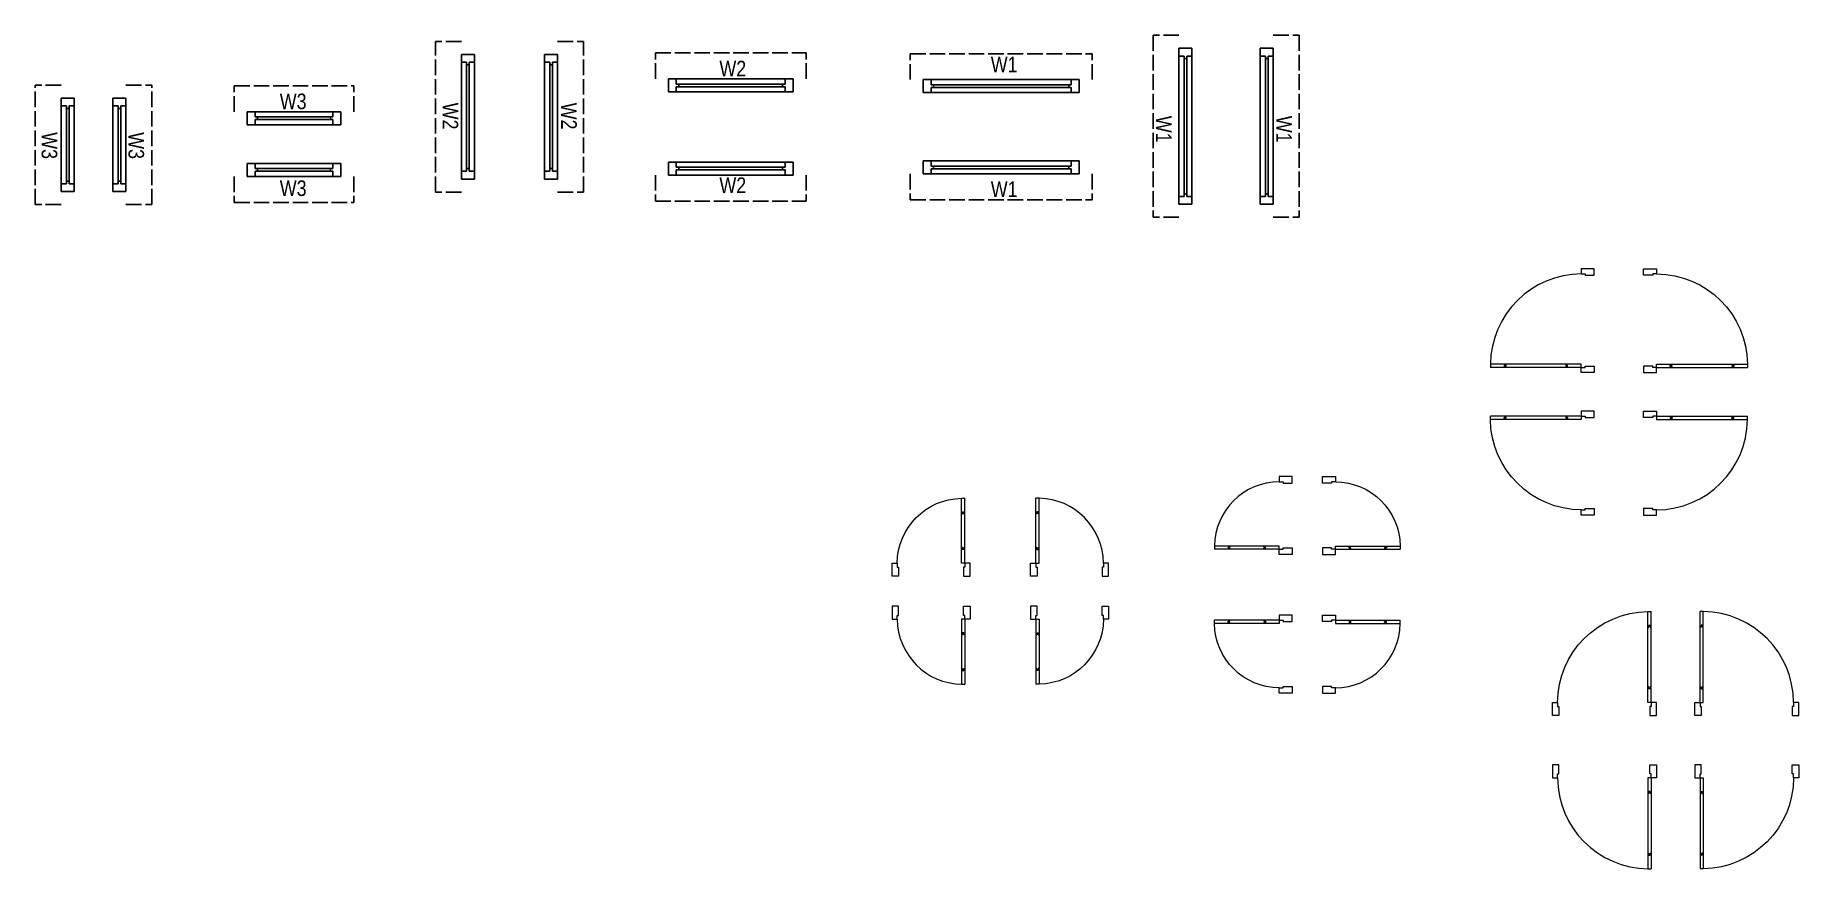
# Model space of a CAD drawing. Header units: inches. Extents: x -4010 to 92088, y -38563 to -1318.
# Drawn here: x 44895 to 45574, y -36906 to -36585 of the extents above; entities that cross this region are included whole.
import ezdxf

# ---------------------------------------------------------------- set-up
doc = ezdxf.new("R2010")
doc.units = ezdxf.units.IN
doc.header["$MEASUREMENT"] = 0
doc.linetypes.add('ACAD_ISO02W100', pattern=[15, 12, -3])
doc.layers.add('1-FOUNDATION DIM', color=31, linetype='Continuous', lineweight=5)
doc.layers.add('door', color=132, linetype='Continuous', lineweight=15)
for name, color, linetype in [('Brick wall', 3, 'Continuous'), ('SUN LIGHT', 8, 'ACAD_ISO02W100'), ('TEX', 7, 'Continuous'), ('WINDOOR', 7, 'Continuous')]:
    doc.layers.add(name, color=color, linetype=linetype)
doc.styles.get("Standard").update_dxf_attribs({"font": 'ARIALN.TTF'})

msp = doc.modelspace()

# ---------------------------------------------------------------- texts
at = {"layer": 'TEX', "linetype": 'ByBlock', "char_height": 6, "width": 18.77154}
for s, insert, attachment_point in [('W2', (45158.091, -36594.981), 1), ('{\\fArial Narrow|b0|i0|c0|p34;W1}', (45262.544, -36593.403), 1), ('W3', (44988.873, -36607.62), 1), ('W2', (45158.091, -36639.88), 1), ('W3', (44988.873, -36641.028), 1), ('{\\fArial Narrow|b0|i0|c0|p34;W1}', (45262.544, -36647.399), 7)]:
    msp.add_mtext(s, dxfattribs=dict(at, insert=insert, attachment_point=attachment_point))
at = {"layer": 'TEX', "linetype": 'ByBlock', "char_height": 6, "width": 18.77154, "rotation": 270}
for s, insert, attachment_point in [('W2', (45051.537, -36611.118), 7), ('W2', (45097.172, -36611.118), 7), ('{\\fArial Narrow|b0|i0|c0|p34;W1}', (45326.138, -36616.179), 7), ('{\\fArial Narrow|b0|i0|c0|p34;W1}', (45372.432, -36616.179), 7), ('W3', (44903.223, -36632.794), 3), ('W3', (44936.631, -36632.794), 3)]:
    msp.add_mtext(s, dxfattribs=dict(at, insert=insert, attachment_point=attachment_point))

# ---------------------------------------------------------------- blocks, each defined once
blk = doc.blocks.new('W-1')
at = {"layer": 'WINDOOR'}
for p, q in [((-60, 0), (-60, -5)), ((-60, 0), (-57, 0)), ((-60, 0), (0, 0)), ((-57, 0), (-57, -2)), ((-3, 0), (-3, -2)), ((0, 0), (0, -5)), ((-57, -5), (-60, -5)), ((-60, -5), (0, -5)), ((-57, -2), (-3, -2)), ((-57, -3), (-57, -5)), ((-57, -3), (-3, -3)), ((-56, -2), (-56, -3)), ((-4, -2), (-4, -3)), ((-3, -3), (-3, -5)), ((0, -5), (-3, -5))]:
    blk.add_line(p, q, dxfattribs=at)
blk = doc.blocks.new("Windoo 4'")
at = {"layer": 'WINDOOR'}
for p, q in [((24, 5), (-24, 5)), ((-24, 5), (-24, 0)), ((24, 0), (-24, 0)), ((-24, 0), (-21, 0)), ((-21, 5), (-21, 3)), ((21, 3), (-21, 3)), ((21, 2), (-21, 2)), ((-21, 2), (-21, 0)), ((-20, 3), (-20, 2)), ((20, 3), (20, 2)), ((24, 5), (21, 5)), ((21, 5), (21, 3)), ((21, 2), (21, 0)), ((21, 0), (24, 0)), ((24, 5), (24, 0))]:
    blk.add_line(p, q, dxfattribs=at)
blk = doc.blocks.new('W-3FT')
at = {"layer": 'WINDOOR'}
for p, q in [((-36, 0), (-36, -5)), ((-36, 0), (-33, 0)), ((-36, 0), (0, 0)), ((-33, 0), (-33, -2)), ((-3, 0), (-3, -2)), ((0, 0), (0, -5)), ((-33, -5), (-36, -5)), ((-36, -5), (0, -5)), ((-33, -2), (-3, -2)), ((-33, -3), (-33, -5)), ((-33, -3), (-3, -3)), ((-32, -2), (-32, -3)), ((-4, -2), (-4, -3)), ((-3, -3), (-3, -5)), ((0, -5), (-3, -5))]:
    blk.add_line(p, q, dxfattribs=at)
blk = doc.blocks.new('D40')
at = {"layer": 'door'}
for p, q in [((2, 5), (2, 39.97)), ((3.25, 39.97), (2, 39.97)), ((2.4, 33.97), (2, 33.97)), ((2.4, 33.97), (2.4, 34.72)), ((2.85, 34.72), (2.4, 34.72)), ((2.85, 33.97), (2.85, 34.72)), ((3.25, 33.97), (2.85, 33.97)), ((3.25, 5), (3.25, 39.97)), ((2, 11), (2.4, 11)), ((2.4, 10.25), (2.4, 11)), ((2.4, 10.25), (2.85, 10.25)), ((2.85, 10.25), (2.85, 11)), ((2.85, 11), (3.25, 11)), ((0, 0), (0, 5)), ((0, 5), (2, 5)), ((2.5, 0), (0, 0)), ((2, 5), (2, 3.5)), ((2, 5), (3.25, 5)), ((2, 3.5), (2.5, 3.5)), ((2.5, 3.5), (2.5, 0)), ((38, 3.5), (37.5, 3.5)), ((37.5, 3.5), (37.5, 0)), ((37.5, 0), (40, 0)), ((40, 5), (38, 5)), ((38, 5), (38, 3.5)), ((40, 0), (40, 5))]:
    blk.add_line(p, q, dxfattribs=at)
blk.add_arc((2.88, 4.86), 35.12, 0.23178, 89.39304, dxfattribs=at)
blk = doc.blocks.new('D30')
at = {"layer": 'door'}
for p, q in [((2, 5), (2, 29.97)), ((3.25, 29.97), (2, 29.97)), ((3.25, 5), (3.25, 29.97)), ((2.4, 23.97), (2, 23.97)), ((2.4, 23.97), (2.4, 24.72)), ((2.85, 24.72), (2.4, 24.72)), ((2.85, 23.97), (2.85, 24.72)), ((3.25, 23.97), (2.85, 23.97)), ((2, 11), (2.4, 11)), ((2.4, 10.25), (2.4, 11)), ((2.4, 10.25), (2.85, 10.25)), ((2.85, 10.25), (2.85, 11)), ((2.85, 11), (3.25, 11)), ((0, 0), (0, 5)), ((0, 5), (2, 5)), ((2.5, 0), (0, 0)), ((2, 5), (2, 3.5)), ((2, 5), (3.25, 5)), ((2, 3.5), (2.5, 3.5)), ((2.5, 3.5), (2.5, 0)), ((28, 3.5), (27.5, 3.5)), ((27.5, 3.5), (27.5, 0)), ((27.5, 0), (30, 0)), ((30, 5), (28, 5)), ((28, 5), (28, 3.5)), ((30, 0), (30, 5))]:
    blk.add_line(p, q, dxfattribs=at)
blk.add_arc((2.89, 4.86), 25.11, 0.32038, 89.17273, dxfattribs=at)

# ---------------------------------------------------------------- linework, layer by layer
at = {"layer": 'SUN LIGHT', "linetype": 'ACAD_ISO02W100', "ltscale": 0.5}
for p, q in [((45334.989, -36585.169), (45324.989, -36585.169)), ((45324.989, -36585.169), (45324.989, -36655.169)), ((45371.283, -36585.169), (45381.283, -36585.169)), ((45381.283, -36585.169), (45381.283, -36655.169)), ((45048.782, -36645.514), (45048.782, -36587.514)), ((45058.782, -36587.514), (45048.782, -36587.514)), ((45095.809, -36587.514), (45105.809, -36587.514)), ((45105.809, -36645.514), (45105.809, -36587.514)), ((45133.436, -36601.956), (45133.436, -36591.956)), ((45133.436, -36591.956), (45191.436, -36591.956)), ((45191.436, -36601.956), (45191.436, -36591.956)), ((45231.533, -36602.254), (45231.533, -36592.254)), ((45231.533, -36592.254), (45301.533, -36592.254)), ((45301.533, -36602.254), (45301.533, -36592.254)), ((44904.75, -36604.338), (44894.75, -36604.338)), ((44894.75, -36650.338), (44894.75, -36604.338)), ((44929.631, -36604.338), (44939.631, -36604.338)), ((44939.631, -36650.338), (44939.631, -36604.338)), ((44971.33, -36614.621), (44971.33, -36604.621)), ((44971.33, -36604.621), (45017.33, -36604.621)), ((45017.33, -36614.621), (45017.33, -36604.621)), ((44971.33, -36639.501), (44971.33, -36649.501)), ((45017.33, -36639.501), (45017.33, -36649.501)), ((45133.436, -36638.982), (45133.436, -36648.982)), ((45191.436, -36638.982), (45191.436, -36648.982)), ((45231.533, -36638.548), (45231.533, -36648.548)), ((45301.533, -36638.548), (45301.533, -36648.548)), ((45058.782, -36645.514), (45048.782, -36645.514)), ((45095.809, -36645.514), (45105.809, -36645.514)), ((44904.75, -36650.338), (44894.75, -36650.338)), ((44929.631, -36650.338), (44939.631, -36650.338)), ((44971.33, -36649.501), (45017.33, -36649.501)), ((45133.436, -36648.982), (45191.436, -36648.982)), ((45231.533, -36648.548), (45301.533, -36648.548)), ((45334.989, -36655.169), (45324.989, -36655.169)), ((45371.283, -36655.169), (45381.283, -36655.169))]:
    msp.add_line(p, q, dxfattribs=at)

# ---------------------------------------------------------------- block references
at = {"layer": '1-FOUNDATION DIM'}
for name, p, rotation in [('D40', (45494.836, -36715.03), 90), ('D40', (45513.846, -36729.836), 270), ('D30', (45378.582, -36785.02), 90), ('D30', (45254.561, -36804.958), 180), ('D30', (45390.185, -36808.349), 270), ('D40', (45518.731, -36865.999), 180)]:
    msp.add_blockref(name, p, dxfattribs=dict(at, rotation=rotation))
at = {"layer": '1-FOUNDATION DIM', "xscale": -1}
for name, p, rotation in [('D40', (45513.846, -36715.03), 270), ('D40', (45494.836, -36729.836), 90), ('D30', (45390.185, -36785.02), 270), ('D30', (45277.89, -36804.958), 180), ('D30', (45378.582, -36808.349), 90), ('D40', (45533.537, -36865.999), 180)]:
    msp.add_blockref(name, p, dxfattribs=dict(at, rotation=rotation))
for name, p in [('D30', (45254.561, -36793.354)), ('D40', (45518.731, -36846.989))]:
    msp.add_blockref(name, p, dxfattribs=at)
at = {"layer": '1-FOUNDATION DIM'}
for name, p in [('D30', (45277.89, -36793.354)), ('D40', (45533.537, -36846.989))]:
    msp.add_blockref(name, p, dxfattribs=at)
at = {"layer": 'Brick wall', "xscale": -1}
for name, p, rotation in [("Windoo 4'", (45058.782, -36616.514), 270), ("Windoo 4'", (45162.436, -36601.956), 180), ('W-3FT', (44909.75, -36609.338), 270), ('W-3FT', (45012.33, -36619.621), 180)]:
    msp.add_blockref(name, p, dxfattribs=dict(at, rotation=rotation))
at = {"layer": 'Brick wall', "rotation": 90}
for name, p in [("Windoo 4'", (45095.809, -36616.514)), ('W-3FT', (44924.631, -36609.338))]:
    msp.add_blockref(name, p, dxfattribs=at)
at = {"layer": 'Brick wall'}
for name, p in [("Windoo 4'", (45162.436, -36638.982)), ('W-3FT', (45012.33, -36634.501))]:
    msp.add_blockref(name, p, dxfattribs=at)
at = {"layer": 'WINDOOR', "ltscale": 10, "xscale": -1}
for p, rotation in [((45334.989, -36650.169), 90), ((45296.533, -36638.548), 180)]:
    msp.add_blockref('W-1', p, dxfattribs=dict(at, rotation=rotation))
at = {"layer": 'WINDOOR', "ltscale": 10, "rotation": 270}
msp.add_blockref('W-1', (45371.283, -36650.169), dxfattribs=at)
at = {"layer": 'WINDOOR', "ltscale": 10}
msp.add_blockref('W-1', (45296.533, -36602.254), dxfattribs=at)

msp.set_redraw_order([(e.dxf.handle, doc.entitydb.next_handle()) for e in msp.query("TEXT MTEXT ATTDEF DIMENSION ARC_DIMENSION")])  # texts and dimensions are drawn at this point

doc.saveas('drawing.dxf')
